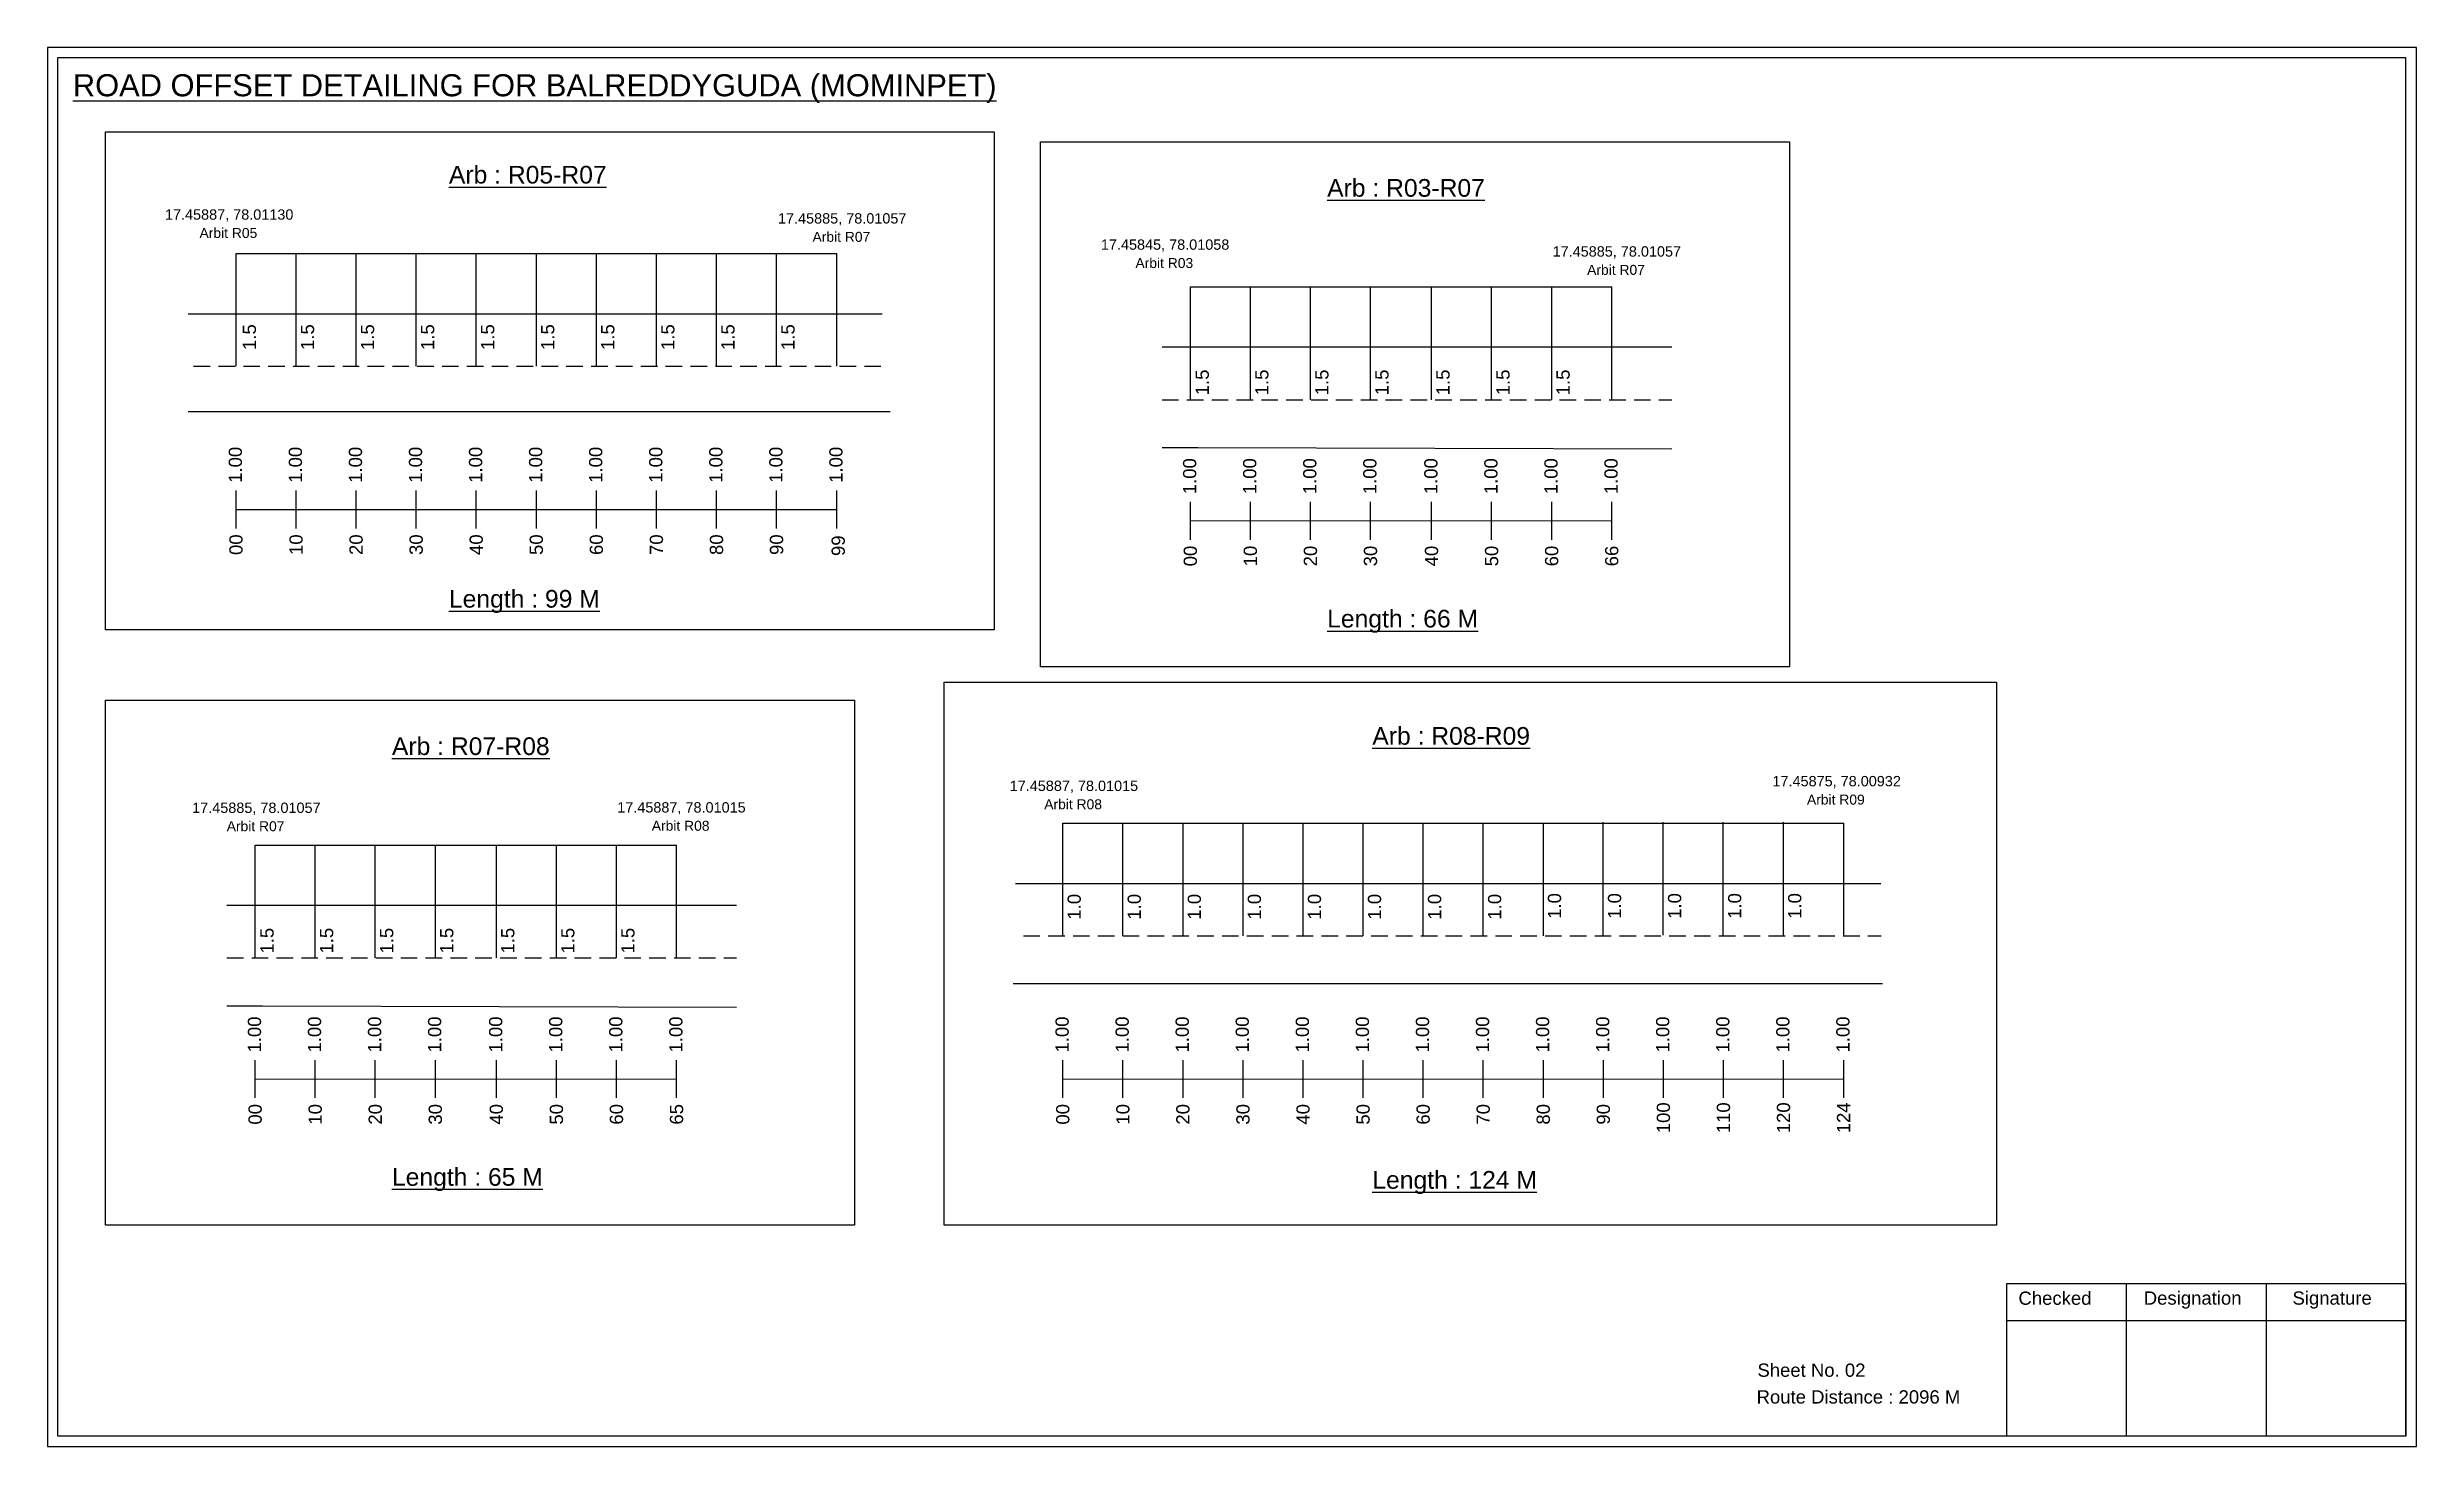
# Model space of a CAD drawing. Header units: inches. Extents: x 425 to 5168, y 343 to 1601.
# Drawn here: x 1854 to 2391, y 343 to 660 of the extents above; entities that cross this region are included whole.
import ezdxf

# ---------------------------------------------------------------- set-up
doc = ezdxf.new("R2010")
doc.units = ezdxf.units.IN
doc.header["$MEASUREMENT"] = 0
doc.linetypes.add('DASHED2', pattern=[0.375, 0.25, -0.125])
for name, color, linetype in [('PDF_Geometry', 7, 'Continuous'), ('PDF_Text', 5, 'Continuous'), ('pipe', 5, 'Continuous')]:
    doc.layers.add(name, color=color, linetype=linetype)
doc.styles.add('PDF Arial', font='arial.ttf')
doc.styles.get("Standard").update_dxf_attribs({"font": 'arial.ttf'})

msp = doc.modelspace()

# ---------------------------------------------------------------- texts
at = {"color": 242, "true_color": 0xcd2027}
for s, height, p in [('%%UROAD OFFSET DETAILING FOR BALREDDYGUDA (MOMINPET)', 5, (1860.04, 648.69)), ('%%UArb : R05-R07', 4, (1945.19, 628.95)), ('%%UArb : R03-R07', 4, (2144.05, 625.96)), ('%%ULength : 99 M', 4, (1945.19, 532.95)), ('%%ULength : 66 M', 4, (2144.05, 528.46)), ('%%UArb : R08-R09', 4, (2154.28, 501.92)), ('%%UArb : R07-R08', 4, (1932.29, 499.59)), ('%%ULength : 65 M', 4, (1932.29, 402.09)), ('%%ULength : 124 M', 4, (2154.28, 401.42))]:
    msp.add_text(s, height=height, dxfattribs=at).set_placement(p)
at = {"color": 5}
for s, height, p in [('17.45887, 78.01130', 2.34, (1880.89, 620.76)), ('Arbit R05', 2.246, (1888.72, 616.63)), ('17.45885, 78.01057', 2.34, (2019.7, 619.89)), ('Arbit R07', 2.246, (2027.52, 615.76)), ('17.45845, 78.01058', 2.34, (2092.82, 613.96)), ('Arbit R03', 2.246, (2100.64, 609.83)), ('17.45885, 78.01057', 2.34, (2195.1, 612.41)), ('Arbit R07', 2.246, (2202.92, 608.28)), ('17.45887, 78.01015', 2.34, (2072.17, 491.45)), ('17.45875, 78.00932', 2.34, (2244.88, 492.51)), ('17.45885, 78.01057', 2.34, (1887.05, 486.48)), ('17.45887, 78.01015', 2.34, (1983.3, 486.57)), ('Arbit R08', 2.246, (2079.99, 487.32)), ('Arbit R09', 2.246, (2252.7, 488.38)), ('Arbit R07', 2.246, (1894.87, 482.35)), ('Arbit R08', 2.246, (1991.12, 482.45))]:
    msp.add_text(s, height=height, dxfattribs=at).set_placement(p)
for s, p in [('1.5', (1901.5, 591.27)), ('1.5', (1914.66, 591.27)), ('1.5', (1928.26, 591.27)), ('1.5', (1941.86, 591.27)), ('1.5', (1955.46, 591.27)), ('1.5', (1969.06, 591.27)), ('1.5', (1982.66, 591.27)), ('1.5', (1996.26, 591.27)), ('1.5', (2009.86, 591.27)), ('1.5', (2023.46, 591.27)), ('1.5', (2117.26, 581.02)), ('1.5', (2130.75, 581.02)), ('1.5', (2144.35, 581.02)), ('1.5', (2157.95, 581.02)), ('1.5', (2171.77, 581.02)), ('1.5', (2185.37, 581.02)), ('1.5', (2198.97, 581.02)), ('1.0', (2088.27, 462.33)), ('1.0', (2101.87, 462.33)), ('1.0', (2115.47, 462.33)), ('1.0', (2129.07, 462.33)), ('1.0', (2142.67, 462.33)), ('1.0', (2156.27, 462.33)), ('1.0', (2169.87, 462.33)), ('1.0', (2183.47, 462.33)), ('1.0', (2197.02, 462.51)), ('1.0', (2210.62, 462.51)), ('1.0', (2224.22, 462.51)), ('1.0', (2237.82, 462.51)), ('1.0', (2251.42, 462.51)), ('1.5', (1905.5, 454.65)), ('1.5', (1918.99, 454.65)), ('1.5', (1932.59, 454.65)), ('1.5', (1946.19, 454.65)), ('1.5', (1960.01, 454.65)), ('1.5', (1973.61, 454.65)), ('1.5', (1987.21, 454.65))]:
    msp.add_text(s, height=3, rotation=90).set_placement(p)
at = {"color": 217, "true_color": 0x93278f}
for s, p in [('1.00', (1898.32, 561.2)), ('1.00', (1911.92, 561.2)), ('1.00', (1925.52, 561.2)), ('1.00', (1939.12, 561.2)), ('1.00', (1952.72, 561.2)), ('1.00', (1966.32, 561.2)), ('1.00', (1979.92, 561.2)), ('1.00', (1993.52, 561.2)), ('1.00', (2007.12, 561.2)), ('1.00', (2020.72, 561.2)), ('1.00', (2034.32, 561.2)), ('1.00', (2114.41, 558.62)), ('1.00', (2128.01, 558.62)), ('1.00', (2141.61, 558.62)), ('1.00', (2155.21, 558.62)), ('1.00', (2169.03, 558.62)), ('1.00', (2182.63, 558.62)), ('1.00', (2196.23, 558.62)), ('1.00', (2209.83, 558.62)), ('00', (1898.47, 544.87)), ('10', (1912.07, 544.87)), ('20', (1925.67, 544.87)), ('30', (1939.27, 544.87)), ('40', (1952.87, 544.87)), ('50', (1966.47, 544.87)), ('60', (1980.07, 544.87)), ('70', (1993.67, 544.87)), ('80', (2007.27, 544.87)), ('90', (2020.87, 544.87)), ('99', (2034.84, 544.63)), ('00', (2114.56, 542.3)), ('10', (2128.16, 542.3)), ('20', (2141.76, 542.3)), ('30', (2155.36, 542.3)), ('40', (2169.18, 542.3)), ('50', (2182.78, 542.3)), ('60', (2196.38, 542.3)), ('66', (2209.98, 542.3)), ('1.00', (1902.65, 432.25)), ('1.00', (1916.25, 432.25)), ('1.00', (1929.85, 432.25)), ('1.00', (1943.45, 432.25)), ('1.00', (1957.27, 432.25)), ('1.00', (1970.87, 432.25)), ('1.00', (1984.47, 432.25)), ('1.00', (1998.07, 432.25)), ('1.00', (2085.53, 432.25)), ('1.00', (2099.13, 432.25)), ('1.00', (2112.73, 432.25)), ('1.00', (2126.33, 432.25)), ('1.00', (2139.93, 432.25)), ('1.00', (2153.53, 432.25)), ('1.00', (2167.13, 432.25)), ('1.00', (2180.73, 432.25)), ('1.00', (2194.33, 432.25)), ('1.00', (2207.93, 432.25)), ('1.00', (2221.53, 432.25)), ('1.00', (2235.13, 432.25)), ('1.00', (2248.73, 432.25)), ('1.00', (2262.33, 432.25)), ('00', (1902.8, 415.93)), ('10', (1916.4, 415.93)), ('20', (1930, 415.93)), ('30', (1943.6, 415.93)), ('40', (1957.42, 415.93)), ('50', (1971.02, 415.93)), ('60', (1984.62, 415.93)), ('65', (1998.22, 415.93)), ('00', (2085.68, 415.93)), ('10', (2099.28, 415.93)), ('20', (2112.88, 415.93)), ('30', (2126.48, 415.93)), ('40', (2140.08, 415.93)), ('50', (2153.68, 415.93)), ('60', (2167.28, 415.93)), ('70', (2180.88, 415.93)), ('80', (2194.48, 415.93)), ('90', (2208.08, 415.93)), ('100', (2221.68, 413.98)), ('110', (2235.28, 413.98)), ('120', (2248.88, 413.98)), ('124', (2262.48, 413.98))]:
    msp.add_text(s, height=3, rotation=90, dxfattribs=at).set_placement(p)
for s, p in [('Sheet No. 02', (2241.48, 358.85)), ('Route Distance : 2096 M', (2241.29, 352.8))]:
    msp.add_text(s, height=3).set_placement(p)
at = {"layer": 'PDF_Text', "color": 7, "attachment_point": 7, "style": 'PDF Arial'}
for s, insert, char_height in [('Checked', (2300.58, 375.1), 3.001), ('Designation', (2328.96, 374.27), 3.0006), ('Signature', (2362.64, 374.27), 3.001)]:
    msp.add_mtext(s, dxfattribs=dict(at, insert=insert, char_height=char_height))

# ---------------------------------------------------------------- linework, layer by layer
at = {"color": 5}
for p, q in [((1896.99, 613.14), (2032.99, 613.14)), ((2113.08, 605.55), (2208.5, 605.55)), ((2084.21, 484.19), (2261.01, 484.19)), ((1901.32, 479.18), (1996.74, 479.19))]:
    msp.add_line(p, q, dxfattribs=at)
for p, q in [((1896.99, 587.6), (1896.99, 613.14)), ((1910.59, 587.6), (1910.59, 613.14)), ((1924.19, 587.6), (1924.19, 613.14)), ((1937.79, 587.6), (1937.79, 613.14)), ((1951.39, 587.6), (1951.39, 613.14)), ((1964.99, 587.6), (1964.99, 613.14)), ((1978.59, 587.6), (1978.59, 613.14)), ((1992.19, 587.6), (1992.19, 613.14)), ((2005.79, 587.6), (2005.79, 613.14)), ((2019.39, 587.6), (2019.39, 613.14)), ((2032.99, 587.6), (2032.99, 613.14)), ((2113.08, 580.02), (2113.08, 605.55)), ((2126.68, 580.02), (2126.68, 605.55)), ((2140.28, 580.02), (2140.28, 605.55)), ((2153.88, 580.02), (2153.88, 605.55)), ((2167.7, 580.02), (2167.7, 605.55)), ((2181.3, 580.02), (2181.3, 605.55)), ((2194.9, 580.02), (2194.9, 605.55)), ((2208.5, 580.02), (2208.5, 605.55)), ((1886.11, 599.48), (2043.27, 599.48)), ((2222.1, 591.9), (2106.67, 591.9)), ((2045.09, 577.3), (1886.11, 577.3)), ((2106.67, 569.22), (2114.73, 569.22)), ((2114.73, 569.22), (2222.1, 568.92)), ((2084.21, 458.66), (2084.21, 484.19)), ((2097.81, 458.66), (2097.81, 484.19)), ((2111.41, 458.66), (2111.41, 484.19)), ((2125.01, 458.66), (2125.01, 484.19)), ((2138.61, 458.66), (2138.61, 484.19)), ((2152.21, 458.66), (2152.21, 484.19)), ((2165.81, 458.66), (2165.81, 484.19)), ((2179.41, 458.66), (2179.41, 484.19)), ((2193.01, 458.66), (2193.01, 484.19)), ((2206.55, 458.84), (2206.55, 484.37)), ((2220.15, 458.84), (2220.15, 484.37)), ((2233.75, 458.84), (2233.75, 484.37)), ((2247.35, 458.84), (2247.35, 484.37)), ((2261.01, 458.66), (2261.01, 484.19)), ((1901.32, 453.65), (1901.32, 479.19)), ((1914.92, 453.65), (1914.92, 479.19)), ((1928.52, 453.65), (1928.52, 479.19)), ((1942.12, 453.65), (1942.12, 479.19)), ((1955.94, 453.65), (1955.94, 479.19)), ((1969.54, 453.65), (1969.54, 479.19)), ((1983.14, 453.65), (1983.14, 479.19)), ((1996.74, 453.65), (1996.74, 479.19)), ((2073.51, 470.54), (2269.39, 470.54)), ((2010.34, 465.53), (1894.91, 465.53)), ((2072.97, 447.85), (2269.8, 447.89)), ((1894.91, 442.85), (1902.97, 442.85)), ((1902.97, 442.85), (2010.34, 442.55))]:
    msp.add_line(p, q)
at = {"linetype": 'DASHED2', "ltscale": 15}
for p, q in [((1887.39, 587.6), (2043.27, 587.6)), ((2106.67, 580.02), (2222.1, 580.02)), ((2075.26, 458.66), (2269.53, 458.66)), ((1894.91, 453.65), (2010.34, 453.65))]:
    msp.add_line(p, q, dxfattribs=at)
at = {"color": 217, "true_color": 0x93278f}
for p, q in [((1896.99, 550.9), (1896.99, 559.46)), ((1910.59, 550.9), (1910.59, 559.46)), ((1924.19, 550.9), (1924.19, 559.46)), ((1937.79, 550.9), (1937.79, 559.46)), ((1951.39, 550.9), (1951.39, 559.46)), ((1964.99, 550.9), (1964.99, 559.46)), ((1978.59, 550.9), (1978.59, 559.46)), ((1992.19, 550.9), (1992.19, 559.46)), ((2005.79, 550.9), (2005.79, 559.46)), ((2019.39, 550.9), (2019.39, 559.46)), ((2032.99, 550.9), (2032.99, 559.46)), ((1896.99, 555.17), (2032.99, 555.2)), ((2113.08, 548.33), (2113.08, 556.88)), ((2113.08, 552.59), (2208.5, 552.66)), ((2126.68, 548.33), (2126.68, 556.88)), ((2140.28, 548.33), (2140.28, 556.88)), ((2153.88, 548.33), (2153.88, 556.88)), ((2167.7, 548.33), (2167.7, 556.88)), ((2181.3, 548.33), (2181.3, 556.88)), ((2194.9, 548.33), (2194.9, 556.88)), ((2208.5, 548.33), (2208.5, 556.88)), ((1901.32, 421.96), (1901.32, 430.51)), ((1914.92, 421.96), (1914.92, 430.51)), ((1928.52, 421.96), (1928.52, 430.51)), ((1942.12, 421.96), (1942.12, 430.51)), ((1955.94, 421.96), (1955.94, 430.51)), ((1969.54, 421.96), (1969.54, 430.51)), ((1983.14, 421.96), (1983.14, 430.51)), ((1996.74, 421.96), (1996.74, 430.51)), ((2084.21, 421.96), (2084.21, 430.51)), ((2097.81, 421.96), (2097.81, 430.51)), ((2111.41, 421.96), (2111.41, 430.51)), ((2125.01, 421.96), (2125.01, 430.51)), ((2138.61, 421.96), (2138.61, 430.51)), ((2152.21, 421.96), (2152.21, 430.51)), ((2165.81, 421.96), (2165.81, 430.51)), ((2179.41, 421.96), (2179.41, 430.51)), ((2193.01, 421.96), (2193.01, 430.51)), ((2206.61, 421.96), (2206.61, 430.51)), ((2220.21, 421.96), (2220.21, 430.51)), ((2233.81, 421.96), (2233.81, 430.51)), ((2247.41, 421.96), (2247.41, 430.51)), ((2261.01, 421.96), (2261.01, 430.51)), ((1901.32, 426.23), (1996.74, 426.29)), ((2084.21, 426.23), (2261.01, 426.29))]:
    msp.add_line(p, q, dxfattribs=at)
for points in [[(1867.4, 640.62), (2068.64, 640.62), (2068.64, 527.94), (1867.4, 527.94)], [(2079.16, 638.39), (2248.77, 638.39), (2248.77, 519.57), (2079.16, 519.57)], [(1867.4, 512.02), (2037.01, 512.02), (2037.01, 393.2), (1867.4, 393.2)]]:
    msp.add_lwpolyline(points, close=True)
at = {"layer": 'PDF_Geometry'}
for points in [[(1854.27, 659.76), (1854.27, 343.05), (2390.74, 343.05), (2390.74, 659.76)], [(1856.59, 657.43), (1856.59, 345.47), (2388.32, 345.47), (2388.32, 657.43)]]:
    msp.add_lwpolyline(points, close=True, dxfattribs=at)
at = {"layer": 'PDF_Geometry', "color": 242, "true_color": 0xcc1f26}
msp.add_lwpolyline([(2388.32, 345.38), (2297.98, 345.38), (2297.98, 379.99), (2388.32, 379.99)], close=True, dxfattribs=at)
for points in [[(2324.96, 379.99), (2324.96, 345.38)], [(2356.69, 379.99), (2356.69, 345.38)], [(2297.98, 371.61), (2388.32, 371.61)]]:
    msp.add_lwpolyline(points, dxfattribs=at)
at = {"layer": 'pipe', "color": 0}
msp.add_lwpolyline([(2057.31, 516.05), (2295.63, 516.05), (2295.63, 393.2), (2057.31, 393.2)], close=True, dxfattribs=at)

msp.set_redraw_order([(e.dxf.handle, doc.entitydb.next_handle()) for e in msp.query("TEXT MTEXT ATTDEF DIMENSION ARC_DIMENSION")])  # texts and dimensions are drawn at this point

doc.saveas('drawing.dxf')
